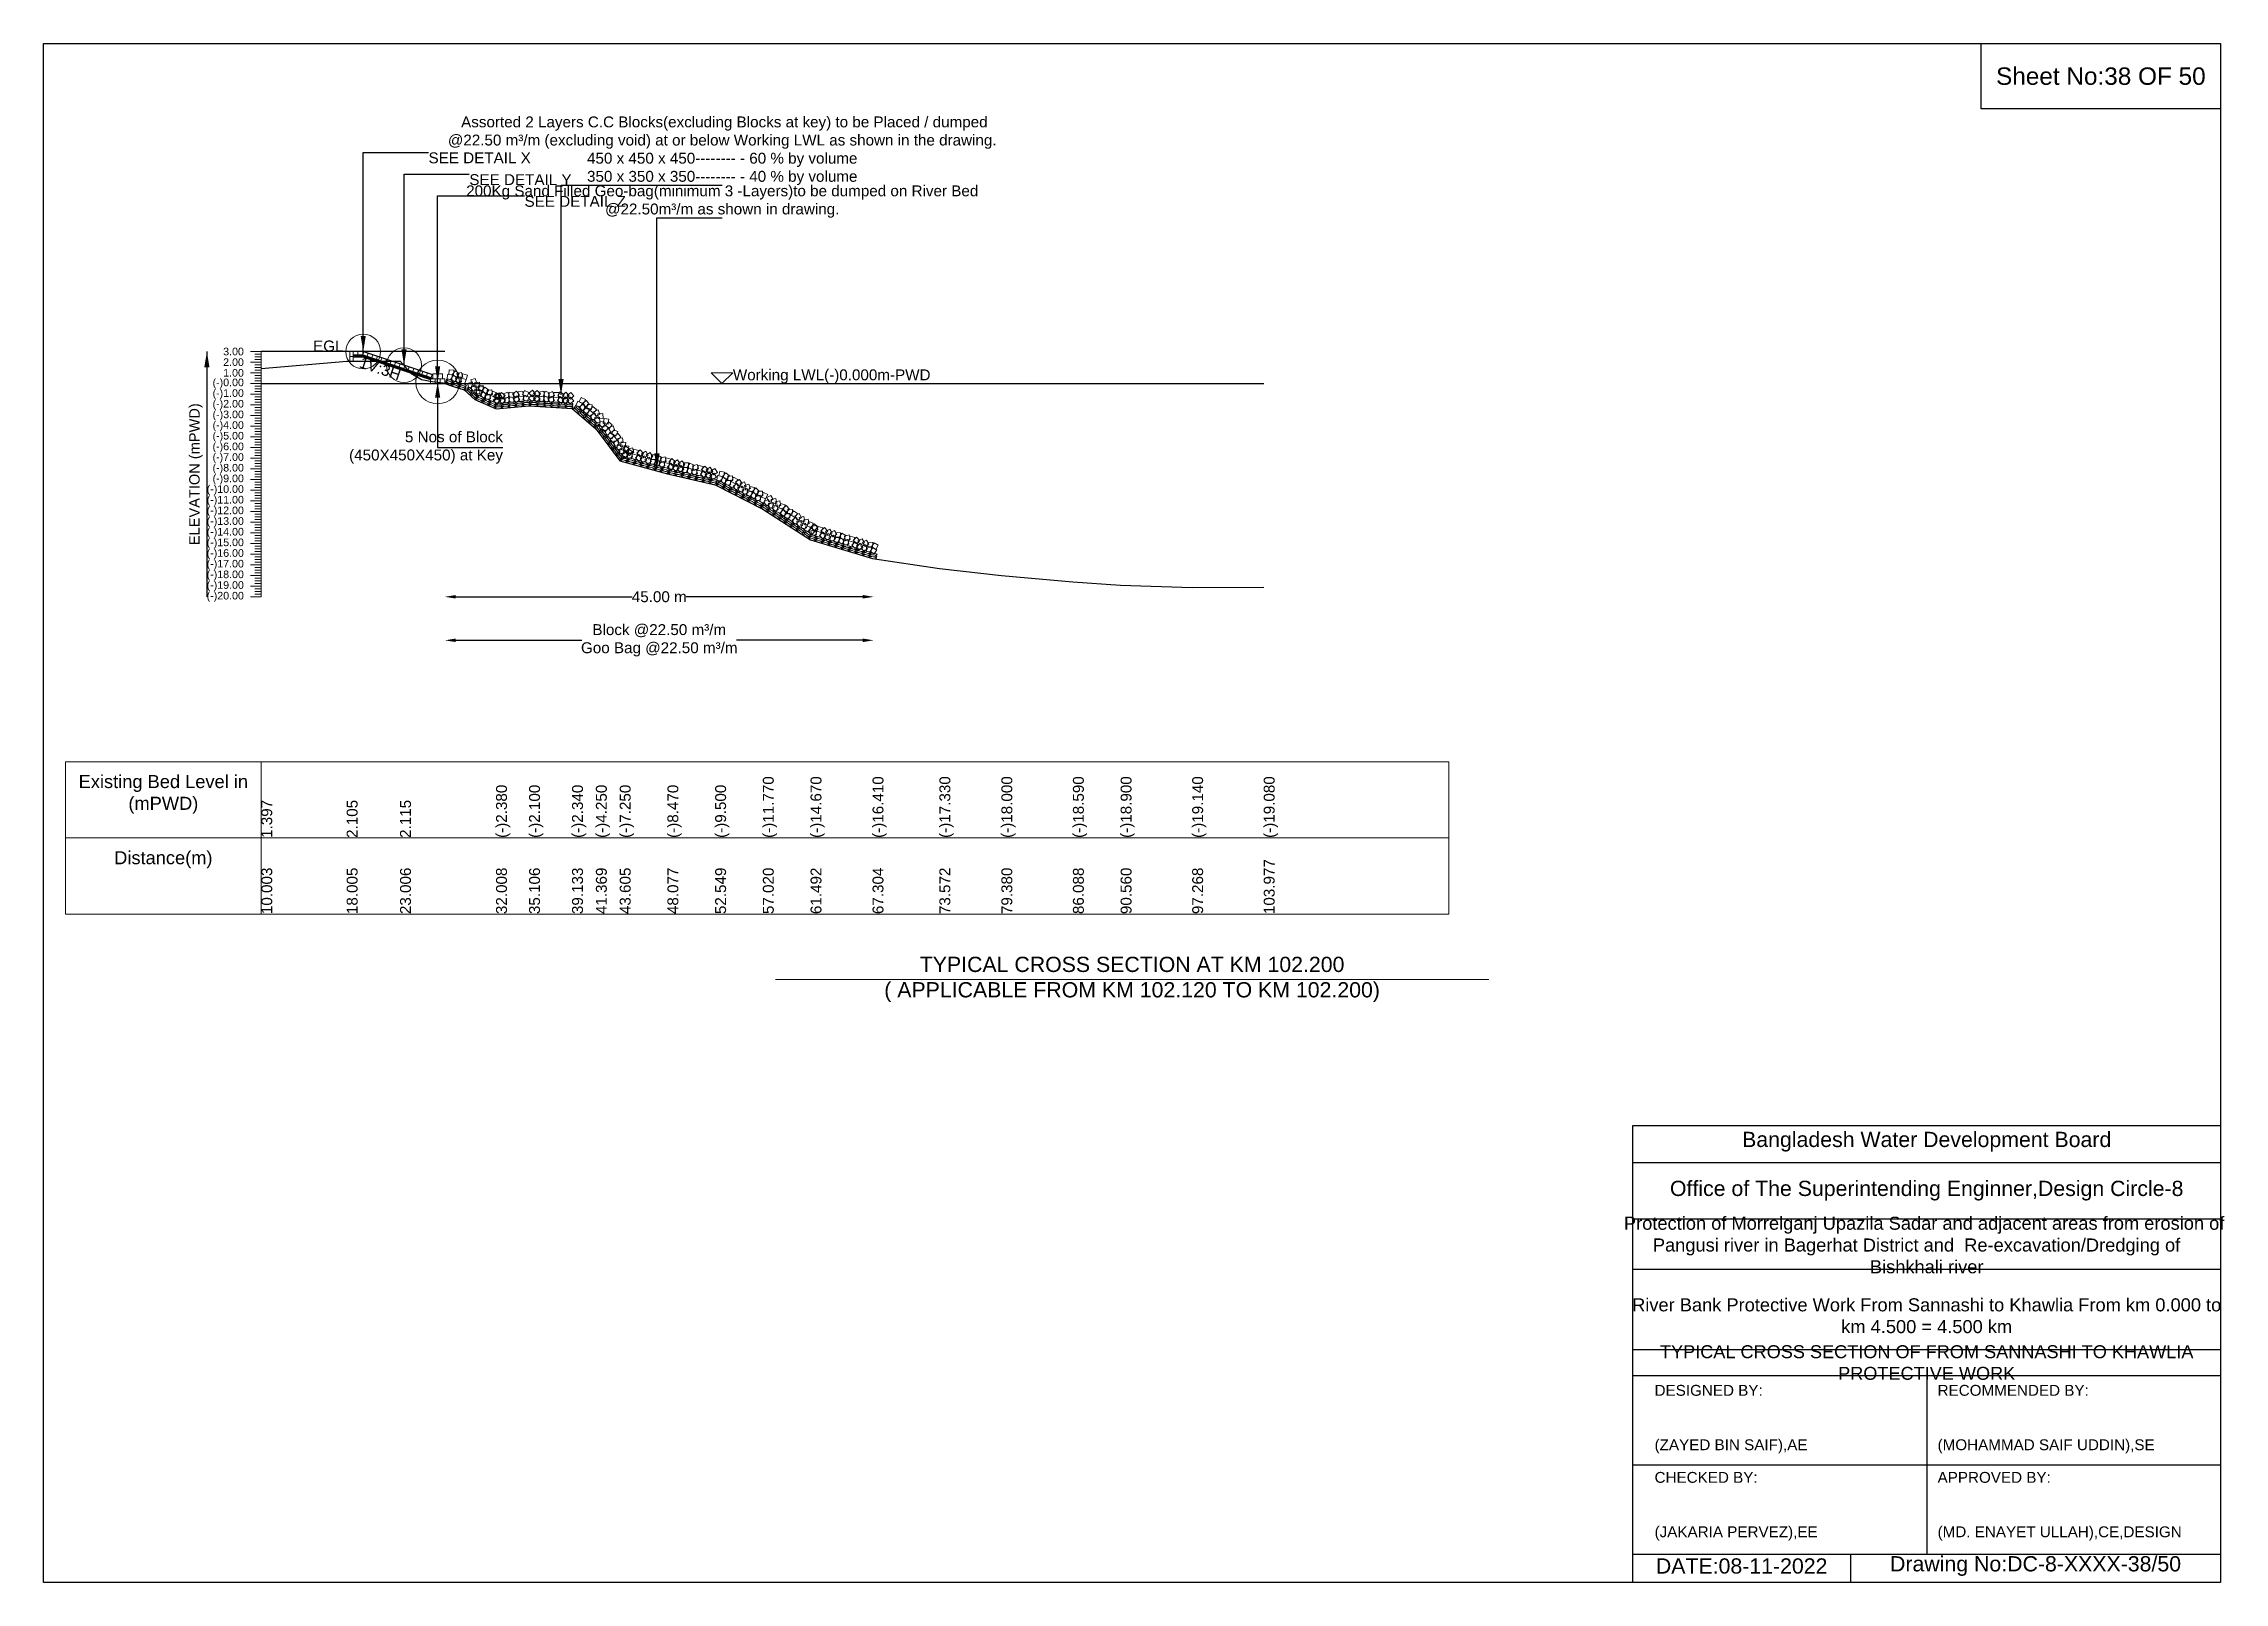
# Model space of a CAD drawing. Header units: inches. Extents: x 89000 to 845017, y -7071 to 0.
# Drawn here: x 655000 to 665017, y -7071 to 0 of the extents above; entities that cross this region are included whole.
import ezdxf

# ---------------------------------------------------------------- set-up
doc = ezdxf.new("R2010")
doc.units = ezdxf.units.IN
doc.header["$LTSCALE"] = 7
doc.header["$MEASUREMENT"] = 0
for name, color, linetype, lineweight in [('Cross section Data Border', 7, 'Continuous', 9), ('Cross Section Labels', 7, 'Continuous', 9), ('Existing_Bed_Level for Xsection', 7, 'Continuous', 25), ('Long Section Labels', 7, 'Continuous', 9)]:
    doc.layers.add(name, color=color, linetype=linetype, lineweight=lineweight)
doc.styles.get("Standard").update_dxf_attribs({"font": 'arial.ttf'})
doc.dimstyles.new('Appron Lebeling Style', dxfattribs={"dimtxt": 50, "dimasz": 50, "dimexe": 0.18, "dimexo": 0.0625, "dimgap": 0.09, "dimtad": 0, "dimtih": 1, "dimtoh": 1, "dimdec": 4, "dimzin": 0, "dimdsep": 46, "dimtxsty": 'Standard', "dimcen": 0.09, "dimse1": 1, "dimse2": 1, "dimadec": 0, "dimazin": 0, "dimtfac": 1, "dimtdec": 4, "dimtofl": 0, "dimtmove": 0, "dimatfit": 3, "dimfxl": 1, "dimtolj": 1, "dimtzin": 0, "dimarcsym": 0})
doc.dimstyles.get("Standard").update_dxf_attribs({"dimtxt": 0.18, "dimasz": 0.18, "dimexe": 0.18, "dimexo": 0.0625, "dimgap": 0.09, "dimtad": 0, "dimtih": 1, "dimtoh": 1, "dimdec": 4, "dimzin": 0, "dimdsep": 46, "dimtxsty": 'Standard', "dimcen": 0.09, "dimadec": 0, "dimazin": 0, "dimtfac": 1, "dimtdec": 4, "dimtofl": 0, "dimtmove": 0, "dimatfit": 3, "dimfxl": 1, "dimtolj": 1, "dimtzin": 0, "dimarcsym": 0})

msp = doc.modelspace()

# ---------------------------------------------------------------- texts
at = {"attachment_point": 5}
for s, insert, char_height in [('Sheet No:38 OF 50', (664450, -150), 80), ('Bangladesh Water Development Board', (663650, -5046), 70), ('Office of The Superintending Enginner,Design Circle-8', (663650, -5271), 70)]:
    msp.add_mtext(s, dxfattribs=dict(at, insert=insert, char_height=char_height))
for s, insert, char_height, width, attachment_point in [('Protection of Morrelganj Upazila Sadar and adjacent areas from erosion of  Pangusi river in Bagerhat District and  Re-excavation/Dredging of     Bishkhali river', (663650, -5521), 60, 2800, 5), ('River Bank Protective Work From Sannashi to Khawlia From km 0.000 to km 4.500 = 4.500 km', (663650, -5846), 60, 2700, 5), ('TYPICAL CROSS SECTION OF FROM SANNASHI TO KHAWLIA PROTECTIVE WORK', (663650, -6061), 59.5765532, 2800, 5), ('DESIGNED BY:^J^J^J(ZAYED BIN SAIF),AE', (662400, -6321), 50, 1400, 4), ('RECOMMENDED BY:^J^J^J(MOHAMMAD SAIF UDDIN),SE', (663700, -6321), 50, 1400, 4), ('CHECKED BY:^J^J^J(JAKARIA PERVEZ),EE', (662400, -6721), 50, 1400, 4), ('APPROVED BY:^J^J^J(MD. ENAYET ULLAH),CE,DESIGN', (663700, -6721), 50, 1400, 4), ('DATE:08-11-2022', (662800, -6996), 70, 1400, 5), ('Drawing No:DC-8-XXXX-38/50', (664150, -6996), 70, 2200, 5)]:
    msp.add_mtext(s, dxfattribs=dict(insert=insert, char_height=char_height, width=width, attachment_point=attachment_point))
at = {"layer": 'Cross section Data Border', "char_height": 60, "width": 800, "attachment_point": 5}
for s, insert in [('Existing Bed Level in (mPWD)', (655550, -3450)), ('Distance(m)', (655550, -3750))]:
    msp.add_mtext(s, dxfattribs=dict(at, insert=insert))
at = {"layer": 'Cross Section Labels'}
for s, insert, char_height, attachment_point in [(' Assorted 2 Layers C.C Blocks(excluding Blocks at key) to be Placed / dumped^J@22.50 m³/m (excluding void) at or below Working LWL as shown in the drawing.^J450 x 450 x 450-------- - 60 % by volume^J350 x 350 x 350-------- - 40 % by volume', (658117.26236, -650), 50, 8), ('SEE DETAIL X', (656768.17198, -500), 50, 1), ('SEE DETAIL Y', (656955.59698, -600), 50, 1), ('200Kg Sand Filled Geo-bag(minimum 3 -Layers)to be dumped on River Bed^J@22.50m³/m as shown in drawing.', (658117.26236, -800), 50, 8), ('SEE DETAIL Z', (657209.17198, -700), 50, 1), ('EGL', (656377.5865, -1415.14), 50, 9), ('Working LWL(-)0.000m-PWD', (658166.02198, -1562.14), 50, 7), ('5 Nos of Block ^J(450X450X450) at Key', (657109.94698, -1856.14), 50, 6), ('TYPICAL CROSS SECTION AT KM 102.200^J( APPLICABLE FROM KM 102.120 TO KM 102.200)', (660000, -4300), 70, 5)]:
    msp.add_mtext(s, dxfattribs=dict(at, insert=insert, char_height=char_height, attachment_point=attachment_point))
at = {"layer": 'Cross Section Labels', "insert": (656554.1369, -1469.62024), "char_height": 50, "attachment_point": 2, "rotation": 341.565051177}
msp.add_mtext('1V:3H', dxfattribs=at)
at = {"layer": 'Long Section Labels', "char_height": 35, "attachment_point": 6}
for s, insert in [('3.00', (655920, -1415.14)), ('2.00', (655920, -1464.14)), ('1.00', (655920, -1513.14)), ('(-)0.00', (655920, -1562.14)), ('(-)1.00', (655920, -1611.14)), ('(-)2.00', (655920, -1660.14)), ('(-)3.00', (655920, -1709.14)), ('(-)4.00', (655920, -1758.14)), ('(-)5.00', (655920, -1807.14)), ('(-)6.00', (655920, -1856.14)), ('(-)7.00', (655920, -1905.14)), ('(-)8.00', (655920, -1954.14)), ('(-)9.00', (655920, -2003.14)), ('(-)10.00', (655920, -2052.14)), ('(-)11.00', (655920, -2101.14)), ('(-)12.00', (655920, -2150.14)), ('(-)13.00', (655920, -2199.14)), ('(-)14.00', (655920, -2248.14)), ('(-)15.00', (655920, -2297.14)), ('(-)16.00', (655920, -2346.14)), ('(-)17.00', (655920, -2395.14)), ('(-)18.00', (655920, -2444.14)), ('(-)19.00', (655920, -2493.14)), ('(-)20.00', (655920, -2542.14))]:
    msp.add_mtext(s, dxfattribs=dict(at, insert=insert))
at = {"layer": 'Long Section Labels', "rotation": 90}
for s, insert, char_height, attachment_point in [('ELEVATION (mPWD)', (655700, -1978.64), 48, 5), ('(-)11.770', (658303.87931, -3650), 50, 1), ('(-)14.670', (658523.00352, -3650), 50, 1), ('(-)16.410', (658807.75163, -3650), 50, 1), ('(-)17.330', (659114.88407, -3650), 50, 1), ('(-)18.000', (659399.51215, -3650), 50, 1), ('(-)18.590', (659728.2061, -3650), 50, 1), ('(-)18.900', (659947.33607, -3650), 50, 1), ('(-)19.140', (660276.03182, -3650), 50, 1), ('(-)19.080', (660604.72838, -3650), 50, 1), ('1.397', (656000, -3650), 50, 1), ('2.105', (656392.09926, -3650), 50, 1), ('2.115', (656637.17202, -3650), 50, 1), ('(-)2.380', (657078.27297, -3650), 50, 1), ('(-)2.100', (657230.04561, -3650), 50, 1), ('(-)2.340', (657427.40632, -3650), 50, 1), ('(-)4.250', (657536.96234, -3650), 50, 1), ('(-)7.250', (657646.51952, -3650), 50, 1), ('(-)8.470', (657865.63671, -3650), 50, 1), ('(-)9.500', (658084.75687, -3650), 50, 1), ('10.003', (656000, -4000), 50, 1), ('18.005', (656392.09926, -4000), 50, 1), ('23.006', (656637.17202, -4000), 50, 1), ('32.008', (657078.27297, -4000), 50, 1), ('35.106', (657230.04561, -4000), 50, 1), ('39.133', (657427.40632, -4000), 50, 1), ('41.369', (657536.96234, -4000), 50, 1), ('43.605', (657646.51952, -4000), 50, 1), ('48.077', (657865.63671, -4000), 50, 1), ('52.549', (658084.75687, -4000), 50, 1), ('57.020', (658303.87931, -4000), 50, 1), ('61.492', (658523.00352, -4000), 50, 1), ('67.304', (658807.75163, -4000), 50, 1), ('73.572', (659114.88407, -4000), 50, 1), ('79.380', (659399.51215, -4000), 50, 1), ('86.088', (659728.2061, -4000), 50, 1), ('90.560', (659947.33607, -4000), 50, 1), ('97.268', (660276.03182, -4000), 50, 1), ('103.977', (660604.72838, -4000), 50, 1)]:
    msp.add_mtext(s, dxfattribs=dict(at, insert=insert, char_height=char_height, attachment_point=attachment_point))

# ---------------------------------------------------------------- blocks, each defined once
blk = doc.blocks.new('*D67')
at = {"layer": 'Cross Section Labels', "color": 0, "lineweight": -2, "transparency": 16777216}
for p, q in [((656893, -2542), (657704, -2542)), ((658763, -2542), (657951, -2542))]:
    blk.add_line(p, q, dxfattribs=at)
at = {"layer": 'Cross Section Labels', "color": 0, "transparency": 16777216}
for points in [[(656893, -2534), (656893, -2550), (656843, -2542)], [(658763, -2534), (658763, -2550), (658813, -2542)]]:
    blk.add_solid(points, dxfattribs=at)
at = {"layer": 'Defpoints', "color": 0, "transparency": 16777216}
for p in [(656843, -1562), (658813, -2367), (658813, -2542)]:
    blk.add_point(p, dxfattribs=at)
at = {"layer": 'Cross Section Labels', "color": 0, "transparency": 16777216, "insert": (657828, -2542), "char_height": 50, "attachment_point": 5}
blk.add_mtext('\\A1;45.00 m', dxfattribs=at)
blk = doc.blocks.new('*D68')
at = {"layer": 'Cross Section Labels', "color": 0, "lineweight": -2, "transparency": 16777216}
for p, q in [((656893, -2742), (657472, -2742)), ((658763, -2742), (658183, -2742))]:
    blk.add_line(p, q, dxfattribs=at)
at = {"layer": 'Cross Section Labels', "color": 0, "transparency": 16777216}
for points in [[(656893, -2734), (656893, -2750), (656843, -2742)], [(658763, -2734), (658763, -2750), (658813, -2742)]]:
    blk.add_solid(points, dxfattribs=at)
at = {"layer": 'Defpoints', "color": 0, "transparency": 16777216}
for p in [(656843, -1562), (658813, -2367), (658813, -2742)]:
    blk.add_point(p, dxfattribs=at)
at = {"layer": 'Cross Section Labels', "color": 0, "transparency": 16777216, "insert": (657828, -2742), "char_height": 50, "attachment_point": 5}
blk.add_mtext('\\A1;Block @22.50 m³/m ^JGoo Bag @22.50 m³/m ', dxfattribs=at)

# ---------------------------------------------------------------- dimensions: what is measured, and where the dimension line sits
at = {"layer": 'Cross Section Labels'}
for base, text, picture, middle in [((658812.52701, -2542.14), '45.00 m', '*D67', (657827.7745, -2542.14)), ((658812.52701, -2742.14), 'Block @22.50 m³/m ^JGoo Bag @22.50 m³/m ', '*D68', (657827.7745, -2742.14))]:
    dim = msp.add_linear_dim(base=base, p1=(656843.02198, -1562.14), p2=(658812.52701, -2366.93092), text=text, dimstyle='Appron Lebeling Style', dxfattribs=at)
    dim.commit()
    dim.dimension.update_dxf_attribs({"geometry": picture, "text_midpoint": middle})

# ---------------------------------------------------------------- linework, layer by layer
for points in [[(655000, 0), (665000, 0), (665000, -7071), (655000, -7071)], [(663900, 0), (665000, 0), (665000, -300), (663900, -300)]]:
    msp.add_lwpolyline(points, close=True)
for points in [[(662300, -7071), (662300, -4971), (665000, -4971)], [(662300, -5141), (665000, -5141)], [(662300, -5401), (665000, -5401)], [(662300, -5631), (665000, -5631)], [(662300, -6001), (665000, -6001)], [(662300, -6121), (665000, -6121)], [(663650, -6121), (663650, -6941)], [(662300, -6531), (665000, -6531)], [(662300, -6941), (665000, -6941)], [(663300, -6941), (663300, -7071)]]:
    msp.add_lwpolyline(points)
at = {"layer": 'Cross section Data Border'}
msp.add_lwpolyline([(655100, -3300), (661455.4726, -3300), (661455.4726, -4000), (655100, -4000)], close=True, dxfattribs=at)
for points in [[(656000, -3300), (656000, -4000)], [(655100, -3650), (661455.4726, -3650)]]:
    msp.add_lwpolyline(points, dxfattribs=at)
at = {"layer": 'Cross Section Labels'}
msp.add_lwpolyline([(658116.02198, -1562.14), (658166.02198, -1512.14), (658066.02198, -1512.14)], close=True, dxfattribs=at)
msp.add_lwpolyline([(658362, -4300), (660000, -4300), (661638, -4300)], dxfattribs=at)
for centre, radius in [((656468.17198, -1415.14), 80), ((656655.59698, -1477.615), 80), ((656809.94698, -1554.79), 100)]:
    msp.add_circle(centre, radius, dxfattribs=at)
at = {"layer": 'Existing_Bed_Level for Xsection'}
for points in [[(656843.02198, -1415.14), (656000, -1415.14)], [(656000, -1493.687), (656392.09926, -1458.995), (656637.17202, -1458.505), (656686.17371, -1514.316), (656735.19683, -1544.01), (656784.19852, -1552.83), (656833.22165, -1558.71), (656882.22334, -1575.86), (656931.24646, -1590.56), (656980.24815, -1636.13), (657078.27297, -1678.76), (657230.04561, -1665.04), (657427.40632, -1676.8), (657536.96234, -1770.39), (657646.51952, -1917.39), (657865.63671, -1977.17), (658084.75687, -2027.64), (658303.87931, -2138.87), (658523.00352, -2280.97), (658807.75163, -2366.23), (659114.88407, -2411.31), (659399.51215, -2444.14), (659728.2061, -2473.05), (659947.33607, -2488.24), (660276.03182, -2500), (660604.72838, -2497.06)], [(656787.89698, -1521.715), (656470.43505, -1415.89436), (656468.17198, -1415.14), (656465.7865, -1415.14), (656421.6865, -1415.14)], [(656421.6865, -1429.84), (656465.7865, -1429.84), (656787.89698, -1537.21016)], [(656421.6865, -1434.74), (656464.99134, -1434.74), (656781.04134, -1540.09)], [(656421.6865, -1439.64), (656464.19618, -1439.64), (656776.87198, -1543.86527)], [(656000, -1562.14), (660604.72838, -1562.14)]]:
    msp.add_lwpolyline(points, dxfattribs=at)
at = {"layer": 'Long Section Labels'}
for points in [[(656000, -1415.14), (655950, -1415.14)], [(656000, -1464.14), (655950, -1464.14)], [(656000, -1427.39), (655970, -1427.39)], [(656000, -1439.64), (655970, -1439.64)], [(656000, -1451.89), (655970, -1451.89)], [(656000, -1476.39), (655970, -1476.39)], [(656000, -1488.64), (655970, -1488.64)], [(656000, -1500.89), (655970, -1500.89)], [(656000, -2542.14), (656000, -2493.14), (656000, -2444.14), (656000, -2395.14), (656000, -2346.14), (656000, -2297.14), (656000, -2248.14), (656000, -2199.14), (656000, -2150.14), (656000, -2101.14), (656000, -2052.14), (656000, -2003.14), (656000, -1954.14), (656000, -1905.14), (656000, -1856.14), (656000, -1807.14), (656000, -1758.14), (656000, -1709.14), (656000, -1660.14), (656000, -1611.14), (656000, -1562.14), (656000, -1513.14), (656000, -1464.14), (656000, -1415.14)], [(656000, -1513.14), (655950, -1513.14)], [(656000, -1562.14), (655950, -1562.14)], [(656000, -1525.39), (655970, -1525.39)], [(656000, -1537.64), (655970, -1537.64)], [(656000, -1549.89), (655970, -1549.89)], [(656000, -1574.39), (655970, -1574.39)], [(656000, -1586.64), (655970, -1586.64)], [(656000, -1598.89), (655970, -1598.89)], [(656000, -1611.14), (655950, -1611.14)], [(656000, -1660.14), (655950, -1660.14)], [(656000, -1623.39), (655970, -1623.39)], [(656000, -1635.64), (655970, -1635.64)], [(656000, -1647.89), (655970, -1647.89)], [(656000, -1672.39), (655970, -1672.39)], [(656000, -1684.64), (655970, -1684.64)], [(656000, -1696.89), (655970, -1696.89)], [(656000, -1709.14), (655950, -1709.14)], [(656000, -1758.14), (655950, -1758.14)], [(656000, -1721.39), (655970, -1721.39)], [(656000, -1733.64), (655970, -1733.64)], [(656000, -1745.89), (655970, -1745.89)], [(656000, -1770.39), (655970, -1770.39)], [(656000, -1782.64), (655970, -1782.64)], [(656000, -1794.89), (655970, -1794.89)], [(656000, -1807.14), (655950, -1807.14)], [(656000, -1856.14), (655950, -1856.14)], [(656000, -1819.39), (655970, -1819.39)], [(656000, -1831.64), (655970, -1831.64)], [(656000, -1843.89), (655970, -1843.89)], [(656000, -1868.39), (655970, -1868.39)], [(656000, -1880.64), (655970, -1880.64)], [(656000, -1892.89), (655970, -1892.89)], [(656000, -1905.14), (655950, -1905.14)], [(656000, -1954.14), (655950, -1954.14)], [(656000, -2003.14), (655950, -2003.14)], [(656000, -1917.39), (655970, -1917.39)], [(656000, -1929.64), (655970, -1929.64)], [(656000, -1941.89), (655970, -1941.89)], [(656000, -1966.39), (655970, -1966.39)], [(656000, -1978.64), (655970, -1978.64)], [(656000, -1990.89), (655970, -1990.89)], [(656000, -2052.14), (655950, -2052.14)], [(656000, -2101.14), (655950, -2101.14)], [(656000, -2015.39), (655970, -2015.39)], [(656000, -2027.64), (655970, -2027.64)], [(656000, -2039.89), (655970, -2039.89)], [(656000, -2064.39), (655970, -2064.39)], [(656000, -2076.64), (655970, -2076.64)], [(656000, -2088.89), (655970, -2088.89)], [(656000, -2150.14), (655950, -2150.14)], [(656000, -2199.14), (655950, -2199.14)], [(656000, -2113.39), (655970, -2113.39)], [(656000, -2125.64), (655970, -2125.64)], [(656000, -2137.89), (655970, -2137.89)], [(656000, -2162.39), (655970, -2162.39)], [(656000, -2174.64), (655970, -2174.64)], [(656000, -2186.89), (655970, -2186.89)], [(656000, -2248.14), (655950, -2248.14)], [(656000, -2297.14), (655950, -2297.14)], [(656000, -2211.39), (655970, -2211.39)], [(656000, -2223.64), (655970, -2223.64)], [(656000, -2235.89), (655970, -2235.89)], [(656000, -2260.39), (655970, -2260.39)], [(656000, -2272.64), (655970, -2272.64)], [(656000, -2284.89), (655970, -2284.89)], [(656000, -2346.14), (655950, -2346.14)], [(656000, -2395.14), (655950, -2395.14)], [(656000, -2309.39), (655970, -2309.39)], [(656000, -2321.64), (655970, -2321.64)], [(656000, -2333.89), (655970, -2333.89)], [(656000, -2358.39), (655970, -2358.39)], [(656000, -2370.64), (655970, -2370.64)], [(656000, -2382.89), (655970, -2382.89)], [(656000, -2444.14), (655950, -2444.14)], [(656000, -2493.14), (655950, -2493.14)], [(656000, -2407.39), (655970, -2407.39)], [(656000, -2419.64), (655970, -2419.64)], [(656000, -2431.89), (655970, -2431.89)], [(656000, -2456.39), (655970, -2456.39)], [(656000, -2468.64), (655970, -2468.64)], [(656000, -2480.89), (655970, -2480.89)], [(656000, -2542.14), (655950, -2542.14)], [(656000, -2505.39), (655970, -2505.39)], [(656000, -2517.64), (655970, -2517.64)], [(656000, -2529.89), (655970, -2529.89)]]:
    msp.add_lwpolyline(points, dxfattribs=at)
for points in [[(656421.6865, -1415.14), (656406.9865, -1415.14), (656406.9865, -1437.19), (656421.6865, -1437.19)], [(656421.6865, -1437.19), (656406.9865, -1437.19), (656406.9865, -1459.24), (656421.6865, -1459.24)], [(656443.7365, -1415.14), (656421.6865, -1415.14), (656421.6865, -1429.84), (656443.7365, -1429.84)], [(656465.7865, -1415.14), (656443.7365, -1415.14), (656443.7365, -1429.84), (656465.7865, -1429.84)], [(656491.35352, -1422.86718), (656470.43505, -1415.89436), (656465.7865, -1429.84), (656486.70497, -1436.81282)], [(656512.27198, -1429.84), (656491.35352, -1422.86718), (656486.70497, -1436.81282), (656507.62344, -1443.78564)], [(656533.19045, -1436.81282), (656512.27198, -1429.84), (656507.62344, -1443.78564), (656528.5419, -1450.75847)], [(656554.10892, -1443.78564), (656533.19045, -1436.81282), (656528.5419, -1450.75847), (656549.46037, -1457.73129)], [(656575.02739, -1450.75847), (656554.10892, -1443.78564), (656549.46037, -1457.73129), (656570.37884, -1464.70411)], [(656595.94585, -1457.73129), (656575.02739, -1450.75847), (656570.37884, -1464.70411), (656591.2973, -1471.67693)], [(656616.86432, -1464.70411), (656595.94585, -1457.73129), (656591.2973, -1471.67693), (656612.21577, -1478.64976)], [(656637.78279, -1471.67693), (656616.86432, -1464.70411), (656612.21577, -1478.64976), (656633.13424, -1485.62258)], [(656658.70125, -1478.64976), (656637.78279, -1471.67693), (656633.13424, -1485.62258), (656654.0527, -1492.5954)], [(656679.61972, -1485.62258), (656658.70125, -1478.64976), (656654.0527, -1492.5954), (656674.97117, -1499.56822)], [(656700.53819, -1492.5954), (656679.61972, -1485.62258), (656674.97117, -1499.56822), (656695.88964, -1506.54104)], [(656721.45665, -1499.56822), (656700.53819, -1492.5954), (656695.88964, -1506.54104), (656716.8081, -1513.51387)], [(656742.37512, -1506.54104), (656721.45665, -1499.56822), (656716.8081, -1513.51387), (656737.72657, -1520.48669)], [(656884.42596, -1500.80478), (656862.43739, -1499.15997), (656860.79258, -1521.14854), (656882.78115, -1522.79335)], [(656763.29359, -1513.51387), (656742.37512, -1506.54104), (656737.72657, -1520.48669), (656758.64504, -1527.45951)], [(656784.21205, -1520.48669), (656763.29359, -1513.51387), (656758.64504, -1527.45951), (656779.5635, -1534.43233)], [(656798.92198, -1540.09), (656776.87198, -1540.09), (656776.87198, -1562.14), (656798.92198, -1562.14)], [(656809.94698, -1518.04), (656787.89698, -1518.04), (656787.89698, -1540.09), (656809.94698, -1540.09)], [(656820.97198, -1540.09), (656798.92198, -1540.09), (656798.92198, -1562.14), (656820.97198, -1562.14)], [(656831.99698, -1518.04), (656809.94698, -1518.04), (656809.94698, -1540.09), (656831.99698, -1540.09)], [(656843.02198, -1540.09), (656820.97198, -1540.09), (656820.97198, -1562.14), (656843.02198, -1562.14)], [(656877.14196, -1521.61694), (656855.15339, -1519.97212), (656853.50858, -1541.96069), (656875.49714, -1543.6055)], [(656901.45808, -1536.17821), (656883.24281, -1523.75216), (656870.81677, -1541.96743), (656889.03203, -1554.39347)], [(656908.74208, -1515.36605), (656890.52681, -1502.94001), (656878.10077, -1521.15527), (656896.31604, -1533.58132)], [(656913.78608, -1532.00464), (656892.32518, -1537.06746), (656897.388, -1558.52836), (656918.8489, -1553.46555)], [(656920.11936, -1510.88375), (656898.65846, -1515.94657), (656903.72127, -1537.40747), (656925.18218, -1532.34466)], [(656940.43502, -1544.20598), (656919.31413, -1537.8727), (656912.98085, -1558.99359), (656934.10174, -1565.32687)], [(656946.7683, -1523.08508), (656925.6474, -1516.75181), (656919.31413, -1537.8727), (656940.43502, -1544.20598)], [(656974.32261, -1575.91459), (656967.83444, -1554.84077), (656946.76061, -1561.32895), (656953.24879, -1582.40277)], [(656989.33866, -1559.76775), (656982.85049, -1538.69392), (656961.77666, -1545.1821), (656968.26484, -1566.25592)], [(656987.31096, -1572.2245), (656965.27514, -1573.01532), (656966.06596, -1595.05114), (656988.10178, -1594.26032)], [(657002.32701, -1556.07765), (656980.29119, -1556.86848), (656981.08202, -1578.90429), (657003.11783, -1578.11347)], [(657004.25708, -1609.26728), (657003.44871, -1587.2321), (656981.41354, -1588.04047), (656982.22191, -1610.07564)], [(657012.41288, -1596.11862), (656990.60464, -1592.86238), (656987.3484, -1614.67062), (657009.15664, -1617.92686)], [(657021.20662, -1575.89802), (656999.39838, -1572.64178), (656996.14213, -1594.45002), (657017.95038, -1597.70626)], [(657019.27313, -1593.12043), (657018.46476, -1571.08525), (656996.42959, -1571.89362), (656997.23796, -1593.9288)], [(657035.59319, -1612.42744), (657018.34033, -1598.69641), (657004.6093, -1615.94927), (657021.86216, -1629.6803)], [(657044.38693, -1592.20684), (657027.13407, -1578.47581), (657013.40303, -1595.72867), (657030.65589, -1609.4597)], [(657058.82974, -1590.56574), (657036.91983, -1593.04733), (657039.40142, -1614.95724), (657061.31133, -1612.47565)], [(657083.84335, -1605.84179), (657063.62275, -1597.04806), (657054.82901, -1617.26866), (657075.04961, -1626.06239)], [(657119.59942, -1616.71616), (657102.66167, -1602.59825), (657088.54377, -1619.536), (657105.48152, -1633.6539)], [(657132.57773, -1601.98973), (657111.88089, -1609.59521), (657119.48637, -1630.29205), (657140.18321, -1622.68657)], [(657160.74041, -1605.17839), (657139.01519, -1601.40779), (657135.24459, -1623.13301), (657156.96981, -1626.90361)], [(657172.62528, -1596.80953), (657154.59197, -1609.49818), (657167.28062, -1627.5315), (657185.31394, -1614.84284)], [(657201.90104, -1598.2125), (657179.94059, -1600.19769), (657181.92578, -1622.15814), (657203.88623, -1620.17295)], [(657228.50659, -1602.81642), (657208.49015, -1593.5674), (657199.24113, -1613.58385), (657219.25758, -1622.83287)], [(657245.47467, -1592.17201), (657228.97734, -1606.80214), (657243.60747, -1623.29947), (657260.1048, -1608.66935)], [(657282.1165, -1609.9685), (657267.47324, -1593.48283), (657250.98756, -1608.12608), (657265.63082, -1624.61176)], [(657297.14559, -1597.34192), (657275.54607, -1601.77625), (657279.98039, -1623.37577), (657301.57991, -1618.94144)], [(657324.51796, -1604.6943), (657303.59785, -1597.72639), (657296.62994, -1618.64649), (657317.55004, -1625.61441)], [(657337.51786, -1598.19117), (657317.79412, -1608.049), (657327.65196, -1627.77273), (657347.37569, -1617.9149)], [(657366.25712, -1603.9438), (657344.24616, -1602.63225), (657342.93461, -1624.64321), (657364.94557, -1625.95476)], [(657391.87874, -1612.46343), (657373.4652, -1600.33314), (657361.33491, -1618.74668), (657379.74845, -1630.87697)], [(657399.55139, -1601.35288), (657383.05406, -1615.983), (657397.68418, -1632.48034), (657414.18151, -1617.85021)], [(657436.19321, -1619.14937), (657421.54996, -1602.66369), (657405.06428, -1617.30695), (657419.70753, -1633.79263)], [(657050.03601, -1610.78634), (657028.1261, -1613.26793), (657030.60768, -1635.17784), (657052.51759, -1632.69625)], [(657075.04961, -1626.06239), (657054.82901, -1617.26866), (657046.03528, -1637.48926), (657066.25588, -1646.28299)], [(657096.18472, -1642.86593), (657083.05942, -1625.14789), (657065.34138, -1638.27319), (657078.46668, -1655.99123)], [(657080.71358, -1604.58233), (657066.5822, -1621.50883), (657083.5087, -1635.64021), (657097.64008, -1618.71371)], [(657082.69877, -1626.54278), (657068.56739, -1643.46928), (657085.49389, -1657.60067), (657099.62527, -1640.67416)], [(657104.97845, -1622.64533), (657091.85316, -1604.92729), (657074.13511, -1618.05259), (657087.26041, -1635.77063)], [(657121.58461, -1638.67661), (657104.64686, -1624.55871), (657090.52896, -1641.49646), (657107.46671, -1655.61436)], [(657134.56292, -1623.95018), (657113.86608, -1631.55566), (657121.47156, -1652.2525), (657142.1684, -1644.64702)], [(657162.7256, -1627.13884), (657141.00038, -1623.36825), (657137.22978, -1645.09347), (657158.955, -1648.86406)], [(657174.61047, -1618.76998), (657156.57716, -1631.45863), (657169.26581, -1649.49195), (657187.29913, -1636.8033)], [(657203.88623, -1620.17295), (657181.92578, -1622.15814), (657183.91096, -1644.1186), (657205.87142, -1642.13341)], [(657230.49178, -1624.77687), (657210.47534, -1615.52785), (657201.22632, -1635.5443), (657221.24276, -1644.79332)], [(657244.16312, -1614.18297), (657227.66579, -1628.8131), (657242.29591, -1645.31043), (657258.79325, -1630.68031)], [(657280.80494, -1631.97946), (657266.16169, -1615.49379), (657249.67601, -1630.13704), (657264.31927, -1646.62272)], [(657295.83403, -1619.35288), (657274.23451, -1623.78721), (657278.66884, -1645.38673), (657300.26836, -1640.9524)], [(657323.2064, -1626.70526), (657302.2863, -1619.73735), (657295.31839, -1640.65745), (657316.23849, -1647.62537)], [(657336.2063, -1620.20213), (657316.48257, -1630.05996), (657326.34041, -1649.78369), (657346.06414, -1639.92586)], [(657364.94557, -1625.95476), (657342.93461, -1624.64321), (657341.62306, -1646.65417), (657363.63402, -1647.96572)], [(657390.56719, -1634.47439), (657372.15365, -1622.3441), (657360.02336, -1640.75764), (657378.4369, -1652.88793)], [(657398.23984, -1623.36384), (657381.74251, -1637.99396), (657396.37263, -1654.49129), (657412.86996, -1639.86117)], [(657434.88166, -1641.16033), (657420.2384, -1624.67465), (657403.75273, -1639.31791), (657418.39598, -1655.80359)], [(657474.4684, -1651.87529), (657454.56551, -1642.38437), (657445.07459, -1662.28727), (657464.97749, -1671.77818)], [(657488.79052, -1635.10987), (657468.88763, -1625.61896), (657459.39672, -1645.52185), (657479.29961, -1655.01276)], [(657491.86666, -1674.24948), (657479.38299, -1656.07366), (657461.20717, -1668.55732), (657473.69083, -1686.73315)], [(657506.18878, -1657.48407), (657493.70512, -1639.30824), (657475.52929, -1651.79191), (657488.01296, -1669.96773)], [(657506.15809, -1676.90337), (657484.48016, -1672.86977), (657480.44656, -1694.54769), (657502.12449, -1698.58129)], [(657525.61151, -1698.82601), (657508.8461, -1684.50389), (657494.52397, -1701.2693), (657511.28939, -1715.59143)], [(657520.48022, -1660.13795), (657498.80229, -1656.10435), (657494.76869, -1677.78228), (657516.44662, -1681.81588)], [(657539.93364, -1682.0606), (657523.16823, -1667.73847), (657508.8461, -1684.50389), (657525.61151, -1698.82601)], [(657540.9093, -1721.07527), (657533.53864, -1700.29364), (657512.75702, -1707.6643), (657520.12767, -1728.44593)], [(657555.23143, -1704.30985), (657547.86077, -1683.52823), (657527.07915, -1690.89889), (657534.4498, -1711.68051)], [(657568.05269, -1700.07559), (657546.0698, -1701.7945), (657547.78871, -1723.7774), (657569.77161, -1722.05849)], [(657553.73057, -1716.84101), (657531.74767, -1718.55992), (657533.46658, -1740.54282), (657555.44948, -1738.82391)], [(657575.16873, -1761.3754), (657578.34436, -1739.55528), (657556.52424, -1736.37965), (657553.34861, -1758.19977)], [(657594.50806, -1764.73614), (657577.20179, -1751.07248), (657563.53813, -1768.37875), (657580.8444, -1782.04241)], [(657592.84865, -1748.19879), (657596.02428, -1726.37867), (657574.20415, -1723.20304), (657571.02852, -1745.02316)], [(657606.51826, -1790.40829), (657598.37064, -1769.91881), (657577.88116, -1778.06643), (657586.02878, -1798.55591)], [(657612.18798, -1751.55953), (657594.88171, -1737.89587), (657581.21805, -1755.20214), (657598.52432, -1768.8658)], [(657619.86686, -1796.16181), (657599.62085, -1787.42673), (657590.88577, -1807.67274), (657611.13178, -1816.40782)], [(657624.19817, -1777.23168), (657616.05055, -1756.7422), (657595.56107, -1764.88982), (657603.70869, -1785.3793)], [(657637.54678, -1782.9852), (657617.30077, -1774.25012), (657608.56569, -1794.49613), (657628.8117, -1803.23121)], [(657651.66111, -1808.67223), (657638.4845, -1790.99232), (657620.80458, -1804.16893), (657633.98119, -1821.84884)], [(657633.98119, -1821.84884), (657620.80458, -1804.16893), (657603.12466, -1817.34554), (657616.30127, -1835.02545)], [(657643.97076, -1846.9339), (657641.38633, -1825.03588), (657619.48831, -1827.62032), (657622.07274, -1849.51833)], [(657657.41145, -1845.64473), (657635.59386, -1842.45173), (657632.40085, -1864.26932), (657654.21844, -1867.46232)], [(657661.65068, -1833.75729), (657659.06625, -1811.85927), (657637.16823, -1814.44371), (657639.75266, -1836.34172)], [(657667.40501, -1885.13482), (657670.58064, -1863.31469), (657648.76051, -1860.13906), (657645.58488, -1881.95919)], [(657675.09136, -1832.46812), (657653.27377, -1829.27512), (657650.08077, -1851.09271), (657671.89836, -1854.28571)], [(657685.67128, -1882.66222), (657666.62791, -1871.5468), (657655.51249, -1890.59017), (657674.55587, -1901.70559)], [(657686.74433, -1888.49555), (657669.43806, -1874.83189), (657655.7744, -1892.13816), (657673.08067, -1905.80182)], [(657691.4749, -1861.38969), (657672.43153, -1850.27427), (657661.31611, -1869.31764), (657680.35948, -1880.43306)], [(657685.08492, -1871.95821), (657688.26055, -1850.13808), (657666.44043, -1846.96245), (657663.2648, -1868.78258)], [(657704.42425, -1875.31894), (657687.11798, -1861.65528), (657673.45432, -1878.96155), (657690.76059, -1892.62521)], [(657699.72957, -1878.96724), (657678.40185, -1884.56466), (657683.99927, -1905.89238), (657705.32699, -1900.29496)], [(657705.53318, -1857.69471), (657684.20547, -1863.29213), (657689.80289, -1884.61985), (657711.1306, -1879.02243)], [(657726.67502, -1890.49897), (657705.40249, -1884.69535), (657699.59888, -1905.96788), (657720.87141, -1911.7715)], [(657732.47864, -1869.22644), (657711.20611, -1863.42282), (657705.40249, -1884.69535), (657726.67502, -1890.49897)], [(657750.00106, -1904.09851), (657734.47094, -1888.44546), (657718.8179, -1903.97558), (657734.34802, -1919.62862)], [(657755.80468, -1882.82597), (657740.27456, -1867.17293), (657724.62151, -1882.70305), (657740.15163, -1898.35609)], [(657759.79178, -1894.80034), (657740.6417, -1905.73089), (657751.57225, -1924.88097), (657770.72233, -1913.95042)], [(657765.59539, -1873.52781), (657746.44531, -1884.45836), (657757.37586, -1903.60844), (657776.52594, -1892.67789)], [(657791.99812, -1919.74206), (657781.05233, -1900.60069), (657761.91096, -1911.54649), (657772.85675, -1930.68786)], [(657797.80174, -1898.46953), (657786.85594, -1879.32816), (657767.71457, -1890.27396), (657778.66037, -1909.41532)], [(657815.10343, -1889.19831), (657793.05364, -1889.10261), (657792.95794, -1911.1524), (657815.00773, -1911.2481)], [(657840.38261, -1902.015), (657821.33924, -1890.89958), (657810.22382, -1909.94295), (657829.26719, -1921.05837)], [(657854.4409, -1898.32002), (657833.11318, -1903.91744), (657838.7106, -1925.24515), (657860.03831, -1919.64774)], [(657809.29982, -1910.47084), (657787.25003, -1910.37514), (657787.15432, -1932.42493), (657809.20412, -1932.52063)], [(657834.579, -1923.28753), (657815.53563, -1912.17211), (657804.42021, -1931.21548), (657823.46358, -1942.3309)], [(657848.63728, -1919.59255), (657827.30957, -1925.18997), (657832.90698, -1946.51768), (657854.2347, -1940.92027)], [(657875.58274, -1931.12428), (657854.3102, -1925.32066), (657848.50659, -1946.59319), (657869.77912, -1952.39681)], [(657881.38635, -1909.85175), (657860.11382, -1904.04813), (657854.3102, -1925.32066), (657875.58274, -1931.12428)], [(657897.58607, -1943.42057), (657881.44305, -1928.40041), (657866.42288, -1944.54344), (657882.56591, -1959.5636)], [(657902.53527, -1921.93318), (657886.39224, -1906.91302), (657871.37208, -1923.05604), (657887.5151, -1938.07621)], [(657906.99753, -1933.73871), (657888.29938, -1945.42554), (657899.98621, -1964.12368), (657918.68435, -1952.43686)], [(657911.94672, -1912.25132), (657893.24858, -1923.93815), (657904.9354, -1942.63629), (657923.63355, -1930.94947)], [(657940.17453, -1957.37396), (657928.47282, -1938.68512), (657909.78399, -1950.38684), (657921.4857, -1969.07567)], [(657945.12373, -1935.88656), (657933.42201, -1917.19773), (657914.73318, -1928.89944), (657926.43489, -1947.58828)], [(657957.09205, -1947.41898), (657935.05604, -1948.20419), (657935.84125, -1970.2402), (657957.87726, -1969.45499)], [(657962.04125, -1925.93159), (657940.00523, -1926.7168), (657940.79044, -1948.75281), (657962.82646, -1947.9676)], [(657982.86305, -1959.21559), (657963.39084, -1948.86978), (657953.04503, -1968.34198), (657972.51724, -1978.68779)], [(657987.81224, -1937.7282), (657968.34004, -1927.38239), (657957.99423, -1946.85459), (657977.46643, -1957.2004)], [(657996.7625, -1954.96197), (657975.67542, -1961.40691), (657982.12036, -1982.494), (658003.20744, -1976.04906)], [(658001.7117, -1933.47458), (657980.62461, -1939.91952), (657987.06955, -1961.00661), (658008.15664, -1954.56167)], [(658024.14711, -1965.40808), (658002.65972, -1960.45889), (657997.71053, -1981.94628), (658019.19792, -1986.89547)], [(658029.09631, -1943.92069), (658007.60892, -1938.97149), (658002.65972, -1960.45889), (658024.14711, -1965.40808)], [(658047.99781, -1978.06494), (658031.85478, -1963.04478), (658016.83462, -1979.18781), (658032.97764, -1994.20797)], [(658052.947, -1956.57755), (658036.80398, -1941.55739), (658021.78381, -1957.70042), (658037.92684, -1972.72058)], [(658057.40926, -1968.38309), (658038.71112, -1980.06991), (658050.39794, -1998.76806), (658069.09609, -1987.08123)], [(658062.35846, -1946.89569), (658043.66031, -1958.58252), (658055.34714, -1977.28067), (658074.04528, -1965.59384)], [(658090.58627, -1992.01833), (658078.88455, -1973.32949), (658060.19572, -1985.03121), (658071.89743, -2003.72004)], [(658095.53546, -1970.53094), (658083.83375, -1951.8421), (658065.14492, -1963.54382), (658076.84663, -1982.23265)], [(658117.81511, -1988.88686), (658096.23911, -1984.33946), (658091.69171, -2005.91546), (658113.26771, -2010.46285)], [(658127.79578, -1969.225), (658106.21978, -1964.6776), (658101.67238, -1986.2536), (658123.24838, -1990.80099)], [(658139.98452, -2006.54532), (658123.57876, -1991.81258), (658108.84602, -2008.21833), (658125.25178, -2022.95108)], [(658149.96519, -1986.88346), (658133.55943, -1972.15072), (658118.82669, -1988.55648), (658135.23245, -2003.28922)], [(658164.48004, -1986.10417), (658142.46133, -1987.2784), (658143.63556, -2009.29711), (658165.65427, -2008.12288)], [(658188.54093, -2002.84071), (658168.87907, -1992.86004), (658158.8984, -2012.5219), (658178.56026, -2022.50257)], [(658208.63933, -2020.8714), (658196.59094, -2002.40416), (658178.12371, -2014.45256), (658190.1721, -2032.91979)], [(658154.49937, -2005.76603), (658132.48066, -2006.94026), (658133.65489, -2028.95897), (658155.6736, -2027.78474)], [(658178.56026, -2022.50257), (658158.8984, -2012.5219), (658148.91773, -2032.18376), (658168.57959, -2042.16443)], [(658198.65866, -2040.53326), (658186.61027, -2022.06602), (658168.14304, -2034.11442), (658180.19143, -2052.58165)], [(658210.12564, -2033.40428), (658189.16249, -2040.24157), (658195.99978, -2061.20473), (658216.96293, -2054.36744)], [(658220.10631, -2013.74242), (658199.14316, -2020.57971), (658205.98045, -2041.54287), (658226.9436, -2034.70558)], [(658236.63041, -2064.33704), (658229.77643, -2043.37933), (658208.81873, -2050.23331), (658215.67271, -2071.19102)], [(658246.61108, -2044.67518), (658239.7571, -2023.71747), (658218.7994, -2030.57145), (658225.65338, -2051.52916)], [(658255.44813, -2058.75154), (658233.87213, -2054.20415), (658229.32473, -2075.78015), (658250.90073, -2080.32754)], [(658265.4288, -2039.08968), (658243.8528, -2034.54229), (658239.3054, -2056.11829), (658260.8814, -2060.66568)], [(658277.61754, -2076.41001), (658261.21178, -2061.67727), (658246.47904, -2078.08302), (658262.8848, -2092.81576)], [(658287.59821, -2056.74815), (658271.19245, -2042.01541), (658256.45971, -2058.42116), (658272.86547, -2073.1539)], [(658292.13239, -2075.63071), (658270.11368, -2076.80495), (658271.28791, -2098.82366), (658293.30662, -2097.64943)], [(658302.11306, -2055.96885), (658280.09435, -2057.14309), (658281.26858, -2079.1618), (658303.28729, -2077.98757)], [(658316.19327, -2092.36726), (658296.53141, -2082.38659), (658286.55074, -2102.04845), (658306.2126, -2112.02912)], [(658326.17394, -2072.7054), (658306.51208, -2062.72473), (658296.53141, -2082.38659), (658316.19327, -2092.36726)], [(658339.11199, -2113.97265), (658329.07707, -2094.33842), (658309.44284, -2104.37335), (658319.47776, -2124.00757)], [(658351.10935, -2095.47222), (658341.07442, -2075.83799), (658321.4402, -2085.87291), (658331.47512, -2105.50714)], [(658363.26382, -2089.59152), (658341.6968, -2094.1813), (658346.28658, -2115.74832), (658367.8536, -2111.15854)], [(658386.36079, -2123.14548), (658381.75384, -2101.58212), (658360.19048, -2106.18908), (658364.79743, -2127.75243)], [(658351.26647, -2108.09195), (658329.69944, -2112.68173), (658334.28923, -2134.24875), (658355.85625, -2129.65897)], [(658374.36343, -2141.64591), (658369.75648, -2120.08255), (658348.19312, -2124.68951), (658352.80007, -2146.25287)], [(658393.66503, -2138.07483), (658372.68847, -2131.27875), (658365.89239, -2152.2553), (658386.86894, -2159.05138)], [(658405.66238, -2119.5744), (658384.68583, -2112.77832), (658377.88975, -2133.75487), (658398.8663, -2140.55095)], [(658413.84984, -2157.9715), (658399.08822, -2141.59172), (658382.70844, -2156.35334), (658397.47006, -2172.73312)], [(658425.84719, -2139.47107), (658411.08558, -2123.09129), (658394.7058, -2137.85291), (658409.46741, -2154.23269)], [(658428.36598, -2158.72635), (658406.34615, -2157.57337), (658405.19316, -2179.5932), (658427.213, -2180.74619)], [(658440.36334, -2140.22592), (658418.3435, -2139.07294), (658417.19052, -2161.09277), (658439.21035, -2162.24576)], [(658450.52889, -2177.9056), (658432.02846, -2165.90824), (658420.03111, -2184.40867), (658438.53154, -2196.40603)], [(658462.52625, -2159.40516), (658444.02582, -2147.40781), (658432.02846, -2165.90824), (658450.52889, -2177.9056)], [(658468.61501, -2197.95414), (658458.58008, -2178.31991), (658438.94586, -2188.35484), (658448.98078, -2207.98906)], [(658480.61236, -2179.45371), (658470.57744, -2159.81948), (658450.94321, -2169.85441), (658460.97814, -2189.48863)], [(658480.76948, -2192.07344), (658459.20246, -2196.66323), (658463.79224, -2218.23025), (658485.35926, -2213.64047)], [(658492.76684, -2173.57301), (658471.19982, -2178.16279), (658475.7896, -2199.72982), (658497.35662, -2195.14003)], [(658515.86381, -2207.12697), (658511.25685, -2185.56361), (658489.69349, -2190.17057), (658494.30045, -2211.73393)], [(658535.1654, -2203.55589), (658514.18885, -2196.75981), (658507.39276, -2217.73636), (658528.36932, -2224.53244)], [(658503.86645, -2225.6274), (658499.2595, -2204.06404), (658477.69614, -2208.671), (658482.30309, -2230.23436)], [(658523.16804, -2222.05632), (658502.19149, -2215.26024), (658495.39541, -2236.23679), (658516.37196, -2243.03288)], [(658543.35285, -2241.953), (658528.59124, -2225.57322), (658512.21146, -2240.33483), (658526.97307, -2256.71461)], [(658555.35021, -2223.45257), (658540.5886, -2207.07278), (658524.20881, -2221.8344), (658538.97043, -2238.21418)], [(658545.73343, -2234.46252), (658524.27455, -2239.53393), (658529.34595, -2260.9928), (658550.80483, -2255.9214)], [(658552.05826, -2213.3391), (658530.59938, -2218.4105), (658535.67078, -2239.86938), (658557.12966, -2234.79798)], [(658572.38724, -2246.6532), (658551.26382, -2240.32837), (658544.93899, -2261.45179), (658566.06241, -2267.77662)], [(658578.71207, -2225.52977), (658557.58865, -2219.20494), (658551.26382, -2240.32837), (658572.38724, -2246.6532)], [(658595.3719, -2260.82207), (658580.23129, -2244.79196), (658564.20118, -2259.93257), (658579.34179, -2275.96268)], [(658601.69673, -2239.69865), (658586.55612, -2223.66854), (658570.52601, -2238.80915), (658585.66662, -2254.83926)], [(658605.38824, -2251.76742), (658585.97523, -2262.22387), (658596.43169, -2281.63689), (658615.8447, -2271.18043)], [(658611.71307, -2230.64399), (658592.30006, -2241.10045), (658602.75651, -2260.51346), (658622.16953, -2250.057)], [(658636.97168, -2277.49336), (658626.49977, -2258.08868), (658607.09509, -2268.5606), (658617.567, -2287.96528)], [(658643.29651, -2256.36994), (658632.8246, -2236.96526), (658613.41992, -2247.43717), (658623.89183, -2266.84185)], [(658654.49607, -2268.6503), (658632.4553, -2268.01255), (658631.81755, -2290.05332), (658653.85832, -2290.69107)], [(658660.8209, -2247.52687), (658638.78013, -2246.88912), (658638.14238, -2268.9299), (658660.18315, -2269.56765)], [(658679.45252, -2282.08457), (658660.68817, -2270.50435), (658649.10795, -2289.2687), (658667.8723, -2300.84893)], [(658685.77735, -2260.96115), (658667.013, -2249.38093), (658655.43277, -2268.14528), (658674.19713, -2279.7255)], [(658693.5974, -2278.73633), (658672.13852, -2283.80773), (658677.20992, -2305.26661), (658698.6688, -2300.19521)], [(658699.92222, -2257.6129), (658678.46335, -2262.68431), (658683.53475, -2284.14318), (658704.99363, -2279.07178)], [(658720.25121, -2290.927), (658699.12778, -2284.60217), (658692.80295, -2305.72559), (658713.92638, -2312.05042)], [(658726.57604, -2269.80358), (658705.45261, -2263.47875), (658699.12778, -2284.60217), (658720.25121, -2290.927)], [(658743.23587, -2305.09588), (658728.09526, -2289.06577), (658712.06515, -2304.20637), (658727.20575, -2320.23649)], [(658749.56069, -2283.97245), (658734.42009, -2267.94234), (658718.38997, -2283.08295), (658733.53058, -2299.11306)], [(658753.25221, -2296.04122), (658733.83919, -2306.49768), (658744.29565, -2325.91069), (658763.70866, -2315.45423)], [(658759.57703, -2274.9178), (658740.16402, -2285.37425), (658750.62048, -2304.78727), (658770.03349, -2294.33081)], [(658784.83565, -2321.76717), (658774.36373, -2302.36249), (658754.95906, -2312.8344), (658765.43097, -2332.23908)], [(658791.16048, -2300.64374), (658780.68856, -2281.23906), (658761.28389, -2291.71098), (658771.7558, -2311.11566)], [(658808.68487, -2291.80068), (658786.64409, -2291.16293), (658786.00634, -2313.2037), (658808.04712, -2313.84145)], [(658833.64132, -2305.23496), (658814.87697, -2293.65473), (658803.29674, -2312.41908), (658822.06109, -2323.99931)], [(658802.36004, -2312.9241), (658780.31926, -2312.28635), (658779.68151, -2334.32713), (658801.72229, -2334.96488)], [(658827.31649, -2326.35838), (658808.55214, -2314.77815), (658796.97191, -2333.54251), (658815.73626, -2345.12273)]]:
    msp.add_lwpolyline(points, close=True, dxfattribs=at)
for centre, major_axis in [((656859.7896, -1563.59574), (15.39174, -5.38692)), ((656862.54133, -1555.73337), (15.39174, -5.38692)), ((656865.29307, -1547.871), (15.39174, -5.38692)), ((656890.49696, -1573.9927), (15.62007, -4.68381)), ((656892.88953, -1566.01369), (15.62007, -4.68381)), ((656895.2821, -1558.03469), (15.62007, -4.68381)), ((656921.73711, -1583.36032), (15.62007, -4.68381)), ((656924.12968, -1575.38132), (15.62007, -4.68381)), ((656926.52225, -1567.40231), (15.62007, -4.68381)), ((656949.78138, -1602.10919), (11.94149, -11.1052)), ((656955.45411, -1596.00927), (11.94149, -11.1052)), ((656961.12684, -1589.90935), (11.94149, -11.1052)), ((656985.00983, -1612.11976), (11.94149, -11.1052)), ((656973.66437, -1624.3196), (11.94149, -11.1052)), ((656979.3371, -1618.21968), (11.94149, -11.1052)), ((657000.02091, -1640.18716), (14.95426, -6.50346)), ((657003.34299, -1632.54826), (14.95426, -6.50346)), ((657006.66506, -1624.90937), (14.95426, -6.50346)), ((657029.92943, -1653.19407), (14.95426, -6.50346)), ((657033.2515, -1645.55517), (14.95426, -6.50346)), ((657036.57358, -1637.91628), (14.95426, -6.50346)), ((657059.83794, -1666.20098), (14.95426, -6.50346)), ((657063.16002, -1658.56208), (14.95426, -6.50346)), ((657066.4821, -1650.92319), (14.95426, -6.50346)), ((657087.05482, -1657.05622), (16.24098, 1.46816)), ((657087.80478, -1665.35239), (16.24098, 1.46816)), ((657088.55474, -1673.64856), (16.24098, 1.46816)), ((657119.53677, -1654.1199), (16.24098, 1.46816)), ((657120.28673, -1662.41607), (16.24098, 1.46816)), ((657121.03669, -1670.71225), (16.24098, 1.46816)), ((657152.01872, -1651.18359), (16.24098, 1.46816)), ((657152.76868, -1659.47976), (16.24098, 1.46816)), ((657153.51864, -1667.77593), (16.24098, 1.46816)), ((657184.50067, -1648.24727), (16.24098, 1.46816)), ((657185.25063, -1656.54344), (16.24098, 1.46816)), ((657186.00059, -1664.83961), (16.24098, 1.46816)), ((657216.98262, -1645.31096), (16.24098, 1.46816)), ((657217.73258, -1653.60713), (16.24098, 1.46816)), ((657218.48254, -1661.9033), (16.24098, 1.46816)), ((657251.63618, -1662.15412), (16.27833, -0.96997)), ((657252.13166, -1653.83886), (16.27833, -0.96997)), ((657252.62713, -1645.52361), (16.27833, -0.96997)), ((657284.19284, -1664.09405), (16.27833, -0.96997)), ((657284.68831, -1655.7788), (16.27833, -0.96997)), ((657285.18379, -1647.46354), (16.27833, -0.96997)), ((657316.74949, -1666.03398), (16.27833, -0.96997)), ((657317.24497, -1657.71873), (16.27833, -0.96997)), ((657317.74044, -1649.40348), (16.27833, -0.96997)), ((657349.30615, -1667.97391), (16.27833, -0.96997)), ((657349.80162, -1659.65866), (16.27833, -0.96997)), ((657350.2971, -1651.34341), (16.27833, -0.96997)), ((657381.8628, -1669.91384), (16.27833, -0.96997)), ((657382.35828, -1661.59859), (16.27833, -0.96997)), ((657382.85375, -1653.28334), (16.27833, -0.96997)), ((657414.41946, -1671.85377), (16.27833, -0.96997)), ((657414.91493, -1663.53852), (16.27833, -0.96997)), ((657415.41041, -1655.22327), (16.27833, -0.96997)), ((657444.82893, -1686.2057), (12.39896, -10.59201)), ((657450.23951, -1679.8721), (12.39896, -10.59201)), ((657455.65009, -1673.5385), (12.39896, -10.59201)), ((657469.62684, -1707.38972), (12.39896, -10.59201)), ((657475.03742, -1701.05612), (12.39896, -10.59201)), ((657480.448, -1694.72252), (12.39896, -10.59201)), ((657494.42475, -1728.57374), (12.39896, -10.59201)), ((657499.83533, -1722.24014), (12.39896, -10.59201)), ((657505.24592, -1715.90654), (12.39896, -10.59201)), ((657519.22266, -1749.75776), (12.39896, -10.59201)), ((657524.63325, -1743.42415), (12.39896, -10.59201)), ((657530.04383, -1737.09055), (12.39896, -10.59201)), ((657543.72303, -1772.49147), (9.74484, -13.07528)), ((657550.40211, -1767.51364), (9.74484, -13.07528)), ((657557.08119, -1762.53581), (9.74484, -13.07528)), ((657563.21271, -1798.64203), (9.74484, -13.07528)), ((657569.89178, -1793.6642), (9.74484, -13.07528)), ((657576.57086, -1788.68637), (9.74484, -13.07528)), ((657596.06054, -1814.83693), (9.74484, -13.07528)), ((657582.70238, -1824.79259), (9.74484, -13.07528)), ((657589.38146, -1819.81476), (9.74484, -13.07528)), ((657602.19205, -1850.94315), (9.74484, -13.07528)), ((657608.87113, -1845.96532), (9.74484, -13.07528)), ((657615.55021, -1840.98749), (9.74484, -13.07528)), ((657621.68172, -1877.09371), (9.74484, -13.07528)), ((657628.3608, -1872.11588), (9.74484, -13.07528)), ((657635.03988, -1867.13805), (9.74484, -13.07528)), ((657641.17139, -1903.24427), (9.74484, -13.07528)), ((657647.85047, -1898.26644), (9.74484, -13.07528)), ((657654.52955, -1893.28861), (9.74484, -13.07528)), ((657669.43963, -1902.057), (15.73222, -4.2921)), ((657665.05468, -1918.12958), (15.73222, -4.2921)), ((657667.24716, -1910.09329), (15.73222, -4.2921)), ((657696.51912, -1926.71377), (15.73222, -4.2921)), ((657698.71159, -1918.67748), (15.73222, -4.2921)), ((657700.90407, -1910.64119), (15.73222, -4.2921)), ((657727.98355, -1935.29796), (15.73222, -4.2921)), ((657730.17603, -1927.26167), (15.73222, -4.2921)), ((657732.36851, -1919.22538), (15.73222, -4.2921)), ((657759.44799, -1943.88215), (15.73222, -4.2921)), ((657761.64047, -1935.84586), (15.73222, -4.2921)), ((657763.83294, -1927.80958), (15.73222, -4.2921)), ((657790.91243, -1952.46635), (15.73222, -4.2921)), ((657793.1049, -1944.43006), (15.73222, -4.2921)), ((657795.29738, -1936.39377), (15.73222, -4.2921)), ((657822.37686, -1961.05054), (15.73222, -4.2921)), ((657824.56934, -1953.01425), (15.73222, -4.2921)), ((657826.76182, -1944.97796), (15.73222, -4.2921)), ((657853.8413, -1969.63473), (15.73222, -4.2921)), ((657856.03377, -1961.59844), (15.73222, -4.2921)), ((657858.22625, -1953.56215), (15.73222, -4.2921)), ((657885.33194, -1977.43235), (15.89112, -3.66021)), ((657887.20163, -1969.31489), (15.89112, -3.66021)), ((657889.07133, -1961.19744), (15.89112, -3.66021)), ((657917.11417, -1984.75276), (15.89112, -3.66021)), ((657918.98387, -1976.63531), (15.89112, -3.66021)), ((657920.85357, -1968.51785), (15.89112, -3.66021)), ((657948.89641, -1992.07317), (15.89112, -3.66021)), ((657950.76611, -1983.95572), (15.89112, -3.66021)), ((657952.6358, -1975.83826), (15.89112, -3.66021)), ((657980.67865, -1999.39359), (15.89112, -3.66021)), ((657982.54835, -1991.27613), (15.89112, -3.66021)), ((657984.41804, -1983.15867), (15.89112, -3.66021)), ((658012.46089, -2006.714), (15.89112, -3.66021)), ((658014.33058, -1998.59654), (15.89112, -3.66021)), ((658016.20028, -1990.47908), (15.89112, -3.66021)), ((658046.11282, -2005.91695), (15.89112, -3.66021)), ((658047.98252, -1997.79949), (15.89112, -3.66021)), ((658079.76476, -2005.1199), (15.89112, -3.66021)), ((658044.24313, -2014.03441), (15.89112, -3.66021)), ((658076.02537, -2021.35482), (15.89112, -3.66021)), ((658077.89506, -2013.23736), (15.89112, -3.66021)), ((658106.87907, -2034.19869), (14.54104, -7.38126)), ((658110.64954, -2026.77088), (14.54104, -7.38126)), ((658114.42002, -2019.34307), (14.54104, -7.38126)), ((658135.96114, -2048.96121), (14.54104, -7.38126)), ((658139.73162, -2041.5334), (14.54104, -7.38126)), ((658143.50209, -2034.10558), (14.54104, -7.38126)), ((658165.04322, -2063.72373), (14.54104, -7.38126)), ((658168.81369, -2056.29592), (14.54104, -7.38126)), ((658172.58417, -2048.8681), (14.54104, -7.38126)), ((658194.12529, -2078.48625), (14.54104, -7.38126)), ((658197.89577, -2071.05844), (14.54104, -7.38126)), ((658201.66624, -2063.63062), (14.54104, -7.38126)), ((658223.20737, -2093.24877), (14.54104, -7.38126)), ((658226.97784, -2085.82096), (14.54104, -7.38126)), ((658230.74832, -2078.39314), (14.54104, -7.38126)), ((658252.28944, -2108.01129), (14.54104, -7.38126)), ((658256.05992, -2100.58348), (14.54104, -7.38126)), ((658259.83039, -2093.15566), (14.54104, -7.38126)), ((658288.91247, -2107.91818), (14.54104, -7.38126)), ((658281.37152, -2122.77381), (14.54104, -7.38126)), ((658285.14199, -2115.346), (14.54104, -7.38126)), ((658310.55754, -2138.23666), (13.6821, -8.87271)), ((658315.08988, -2131.24761), (13.6821, -8.87271)), ((658319.62221, -2124.25856), (13.6821, -8.87271)), ((658337.92173, -2155.98208), (13.6821, -8.87271)), ((658342.45407, -2148.99303), (13.6821, -8.87271)), ((658346.9864, -2142.00398), (13.6821, -8.87271)), ((658365.28593, -2173.7275), (13.6821, -8.87271)), ((658369.81826, -2166.73845), (13.6821, -8.87271)), ((658374.3506, -2159.7494), (13.6821, -8.87271)), ((658392.65012, -2191.47293), (13.6821, -8.87271)), ((658397.18245, -2184.48388), (13.6821, -8.87271)), ((658401.71479, -2177.49482), (13.6821, -8.87271)), ((658420.01431, -2209.21835), (13.6821, -8.87271)), ((658424.54665, -2202.2293), (13.6821, -8.87271)), ((658429.07898, -2195.24025), (13.6821, -8.87271)), ((658456.44317, -2212.98567), (13.6821, -8.87271)), ((658447.37851, -2226.96377), (13.6821, -8.87271)), ((658451.91084, -2219.97472), (13.6821, -8.87271)), ((658474.7427, -2244.7092), (13.6821, -8.87271)), ((658479.27503, -2237.72014), (13.6821, -8.87271)), ((658483.80737, -2230.73109), (13.6821, -8.87271)), ((658502.10689, -2262.45462), (13.6821, -8.87271)), ((658506.63923, -2255.46557), (13.6821, -8.87271)), ((658511.17156, -2248.47651), (13.6821, -8.87271)), ((658528.99528, -2278.41637), (15.62195, -4.67756)), ((658531.38466, -2270.43641), (15.62195, -4.67756)), ((658533.77404, -2262.45645), (15.62195, -4.67756)), ((658560.23917, -2287.7715), (15.62195, -4.67756)), ((658562.62855, -2279.79154), (15.62195, -4.67756)), ((658565.01793, -2271.81158), (15.62195, -4.67756)), ((658591.48306, -2297.12662), (15.62195, -4.67756)), ((658593.87244, -2289.14666), (15.62195, -4.67756)), ((658596.26182, -2281.1667), (15.62195, -4.67756)), ((658622.72695, -2306.48175), (15.62195, -4.67756)), ((658625.11633, -2298.50179), (15.62195, -4.67756)), ((658627.50571, -2290.52183), (15.62195, -4.67756)), ((658656.36023, -2307.85691), (15.62195, -4.67756)), ((658658.74961, -2299.87695), (15.62195, -4.67756)), ((658689.9935, -2309.23208), (15.62195, -4.67756)), ((658653.97085, -2315.83687), (15.62195, -4.67756)), ((658685.21474, -2325.192), (15.62195, -4.67756)), ((658687.60412, -2317.21204), (15.62195, -4.67756)), ((658716.45863, -2334.54712), (15.62195, -4.67756)), ((658718.84801, -2326.56716), (15.62195, -4.67756)), ((658721.23739, -2318.5872), (15.62195, -4.67756)), ((658747.70252, -2343.90225), (15.62195, -4.67756)), ((658750.0919, -2335.92229), (15.62195, -4.67756)), ((658752.48128, -2327.94233), (15.62195, -4.67756)), ((658778.94641, -2353.25737), (15.62195, -4.67756)), ((658781.33579, -2345.27741), (15.62195, -4.67756)), ((658783.72517, -2337.29745), (15.62195, -4.67756)), ((658809.64126, -2362.29773), (16.13433, -2.36815)), ((658810.85095, -2354.05603), (16.13433, -2.36815)), ((658812.06064, -2345.81434), (16.13433, -2.36815))]:
    msp.add_ellipse(centre, major_axis=major_axis, ratio=0.255, dxfattribs=at)

msp.set_redraw_order([(e.dxf.handle, doc.entitydb.next_handle()) for e in msp.query("TEXT MTEXT ATTDEF DIMENSION ARC_DIMENSION")])  # texts and dimensions are drawn at this point

# ---------------------------------------------------------------- leaders
at = {"layer": 'Cross Section Labels', "annotation_type": 0, "has_hookline": 1}
for points, hookline_direction, text_width in [([(656468.17198, -1415.14), (656468.17198, -500), (656768.08198, -500)], 0, 466.13233), ([(656655.59698, -1477.615), (656655.59698, -600), (656955.50698, -600)], 0, 466.03001), ([(656809.94698, -1554.79), (656809.94698, -700), (657209.08198, -700)], 0, 460.91405), ([(657376.71875, -1613.72679), (657376.71875, -650), (658117.17236, -650)], 0, 2510.77763), ([(657817.26236, -1955.52081), (657817.26236, -800), (658117.17236, -800)], 0, 2345.7367), ([(656809.94698, -1554.79), (656809.94698, -1856.14), (657110.03698, -1856.14)], 1, 701.90996)]:
    msp.add_leader(points, dimstyle='Standard', override={"dimasz": 72}, dxfattribs=dict(at, hookline_direction=hookline_direction, text_width=text_width))
at = {"layer": 'Long Section Labels'}
msp.add_leader([(655750, -1415.14), (655750, -2542.14)], dimstyle='Standard', override={"dimasz": 72}, dxfattribs=at)

doc.saveas('drawing.dxf')
